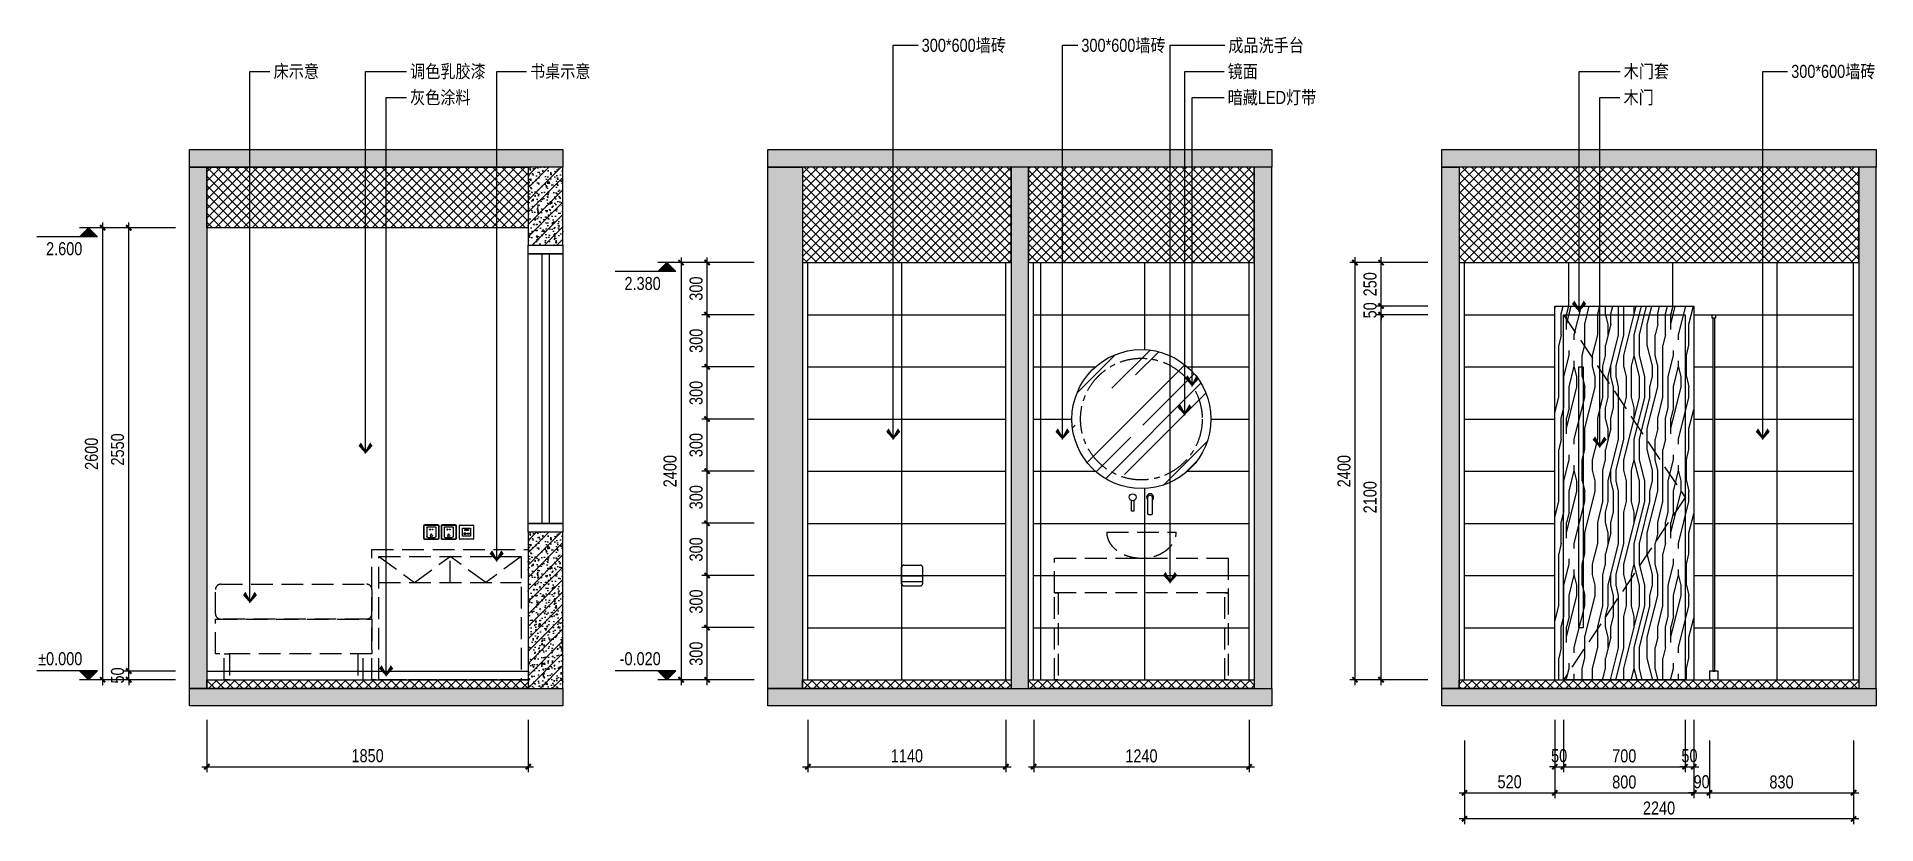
# Model space of a CAD drawing. Extents: x 468514 to 728049, y -74127 to 69080.
# Drawn here: x 610514 to 621101, y -71357 to -66828 of the extents above; entities that cross this region are included whole.
import ezdxf
from ezdxf.enums import TextEntityAlignment as Align

# ---------------------------------------------------------------- set-up
doc = ezdxf.new("R2010")
doc.units = 0
doc.header["$LTSCALE"] = 500
doc.header["$MEASUREMENT"] = 0
doc.linetypes.add('CENTER', pattern=[50.8, 31.75, -6.35, 6.35, -6.35])
doc.linetypes.add('DASH', pattern=[0.35, 0.25, -0.1])
doc.layers.get('Defpoints').update_dxf_attribs({"color": 229})
for name, color, linetype in [('E 立面填充', 250, 'Continuous'), ('E 立面墙体', 245, 'Continuous'), ('E 立面家具、洁具', 153, 'Continuous'), ('E 立面材料分格线', 8, 'Continuous'), ('E 立面标注尺寸', 9, 'Continuous'), ('E 立面装饰完成线', 225, 'Continuous'), ('E 立面门', 107, 'Continuous')]:
    doc.layers.add(name, color=color, linetype=linetype)
doc.styles.add('PDC DIM', font='PMingLiU-ExtB.ttf', dxfattribs={"width": 0.85})
doc.styles.add('Xref-标准套房C$0$黑体', font='simhei.ttf')
doc.dimstyles.new('PDC-A2', dxfattribs={"dimscale": 0, "dimtxt": 2.5, "dimasz": 1, "dimexe": 1, "dimexo": 1, "dimgap": 0.7, "dimtad": 1, "dimdec": 0, "dimtxsty": 'PDC DIM', "dimblk": 'ARCHTICK', "dimcen": 1, "dimdle": 1, "dimclrd": 8, "dimclre": 8, "dimclrt": 9, "dimadec": 0, "dimazin": 0, "dimtfac": 1, "dimtdec": 0, "dimtix": 1, "dimtmove": 2, "dimatfit": 3, "dimldrblk": 'PDC A2 T R', "dimfxl": 10, "dimfxlon": 1, "dimarcsym": 0})

msp = doc.modelspace()

# ---------------------------------------------------------------- texts
at = {"layer": 'E 立面标注尺寸', "color": 9, "char_height": 75, "attachment_point": 1, "style": 'PDC DIM'}
for s, insert in [('300*600墙砖', (615607.3, -66839)), ('300*600墙砖', (616526.4, -66839)), ('{\\fSimSun|b0|i0|c134|p2;成品洗手台}', (617372.3, -66839)), ('床示意', (611877.1, -66989)), ('{\\fSimSun|b0|i0|c134|p2;调色乳胶漆}', (612663, -66989)), ('书桌示意', (613352.9, -66989)), ('镜面', (617368.2, -66989)), ('{\\fPMingLiU|b0|i0|c134|p18;木门套}', (619647.6, -66989)), ('300*600墙砖', (620611.9, -66989)), ('灰色涂料', (612662.4, -67139)), ('暗藏LED灯带', (617368.2, -67139)), ('{\\fPMingLiU|b0|i0|c134|p18;木门}', (619646.9, -67139))]:
    msp.add_mtext(s, dxfattribs=dict(at, insert=insert))

# ---------------------------------------------------------------- blocks, each defined once
blk = doc.blocks.new('A$C75677FE9')
for p, q in [((0, 13), (0, 108)), ((13, 120), (108, 120)), ((120, 108), (120, 13)), ((120, 56), (0, 56)), ((0, 25), (120, 25)), ((108, 0), (13, 0))]:
    blk.add_line(p, q)
for centre, start, end in [((13, 108), 90, 180), ((108, 108), 0, 90), ((13, 13), 180, 270), ((108, 13), 270, 0)]:
    blk.add_arc(centre, 12.5, start, end)
blk = doc.blocks.new('ffffaasd')
at = {"linetype": 'DASH', "lineweight": -2, "ltscale": 20}
for p, q in [((69901, 418085), (69860, 418085)), ((69855, 418080), (69855, 418029)), ((69901, 418024), (69860, 418024)), ((69906, 418080), (69906, 418029))]:
    blk.add_line(p, q, dxfattribs=at)
for points in [[(69843, 418012), (69918, 418012, 0.414214), (69923, 418017), (69923, 418092, 0.414214), (69918, 418097), (69843, 418097, 0.414214), (69838, 418092), (69838, 418017, 0.414214)], [(69843, 418014), (69918, 418014, 0.414214), (69921, 418017), (69921, 418092, 0.414214), (69918, 418095), (69843, 418095, 0.414214), (69840, 418092), (69840, 418017, 0.414214)]]:
    blk.add_lwpolyline(points, format="xyb", close=True, dxfattribs=at)
for points in [[(69874, 418067), (69876, 418067), (69876, 418072), (69874, 418072)], [(69888, 418067), (69886, 418067), (69886, 418072), (69888, 418072)]]:
    blk.add_lwpolyline(points, dxfattribs=at)
for points in [[(69876, 418028), (69878, 418029), (69876, 418034), (69874, 418034)], [(69880, 418038), (69882, 418038), (69882, 418044), (69880, 418044)], [(69886, 418028), (69884, 418029), (69885, 418034), (69887, 418034)]]:
    blk.add_lwpolyline(points, close=True, dxfattribs=at)
for centre, radius, start, end in [((69860, 418080), 5, 90, 180), ((69901, 418080), 5, 0, 90), ((69860, 418029), 5, 180, 270), ((69874, 418069), 2.51, 93.6471, 266.3529), ((69888, 418069), 2.51, 273.6471, 86.3529), ((69901, 418029), 5, 270, 0)]:
    blk.add_arc(centre, radius, start, end, dxfattribs=at)
blk = doc.blocks.new('d34')
at = {"linetype": 'ByBlock', "lineweight": -2}
blk.add_blockref('ffffaasd', (0, 0), dxfattribs=at)
blk = doc.blocks.new('132123')
at = {"linetype": 'DASH', "ltscale": 20}
blk.add_lwpolyline([(1214235, -281368), (1214160, -281368, -0.414214), (1214157, -281365), (1214157, -281290, -0.414214), (1214160, -281287), (1214235, -281287, -0.414214), (1214238, -281290), (1214238, -281365, -0.414214)], format="xyb", close=True, dxfattribs=at)
for points in [[(1214175, -281350), (1214175, -281305), (1214220, -281305), (1214220, -281350)], [(1214193, -281334), (1214181, -281334), (1214181, -281340), (1214193, -281340)], [(1214208, -281319), (1214188, -281319), (1214188, -281312), (1214208, -281312)], [(1214202, -281334), (1214214, -281334), (1214214, -281340), (1214202, -281340)]]:
    blk.add_lwpolyline(points, close=True)
blk = doc.blocks.new('_ArchTick')
at = {"color": 0, "linetype": 'ByBlock', "const_width": 0.4}
blk.add_lwpolyline([(-0.5, -0.5), (0.5, 0.5)], dxfattribs=at)
blk = doc.blocks.new('*D2042')
at = {"layer": 'Defpoints', "color": 0, "transparency": 16777216}
for p in [(611043, -70476), (611343, -70476), (611343, -70526)]:
    blk.add_point(p, dxfattribs=at)
at = {"layer": 'E 立面标注尺寸', "color": 8, "lineweight": -2, "transparency": 16777216}
for p, q in [((611313, -70476), (611013, -70476)), ((611043, -70476), (611043, -70446)), ((611043, -70526), (611043, -70476)), ((611313, -70526), (611013, -70526)), ((611043, -70526), (611043, -70557))]:
    blk.add_line(p, q, dxfattribs=at)
at = {"layer": 'E 立面标注尺寸', "color": 8, "lineweight": -2, "transparency": 16777216, "xscale": 30.00000447440561, "yscale": 30.00000447440561, "zscale": 30.00000447440561}
for p, rotation in [((611043, -70476), 270), ((611043, -70526), 90)]:
    blk.add_blockref('_ArchTick', p, dxfattribs=dict(at, rotation=rotation))
at = {"layer": 'E 立面标注尺寸', "color": 9, "transparency": 16777216, "insert": (610979, -70501), "char_height": 75, "attachment_point": 5, "rotation": 90, "style": 'PDC DIM'}
blk.add_mtext('50', dxfattribs=at)
blk = doc.blocks.new('PDC A2 T R')
at = {"color": 0, "linetype": 'ByBlock'}
blk.add_line((0, 0), (-2, 0), dxfattribs=at)
for points in [[(-2.15, 0.89), (-1.49, 1.35), (-0.6, 0), (0, 0)], [(-2.15, -0.89), (-1.49, -1.35), (-0.6, 0), (0, 0)]]:
    blk.add_solid(points, dxfattribs=at)
blk = doc.blocks.new('*D2043')
at = {"layer": 'Defpoints', "color": 0, "transparency": 16777216}
for p in [(611043, -67926), (611343, -67926), (611343, -70476)]:
    blk.add_point(p, dxfattribs=at)
at = {"layer": 'E 立面标注尺寸', "color": 8, "lineweight": -2, "transparency": 16777216}
for p, q in [((611313, -67926), (611013, -67926)), ((611043, -70507), (611043, -67896)), ((611313, -70476), (611013, -70476))]:
    blk.add_line(p, q, dxfattribs=at)
at = {"layer": 'E 立面标注尺寸', "color": 8, "lineweight": -2, "transparency": 16777216, "xscale": 30.00000447440561, "yscale": 30.00000447440561, "zscale": 30.00000447440561}
for p, rotation in [((611043, -67926), 90), ((611043, -70476), 270)]:
    blk.add_blockref('_ArchTick', p, dxfattribs=dict(at, rotation=rotation))
at = {"layer": 'E 立面标注尺寸', "color": 9, "transparency": 16777216, "insert": (610979, -69201), "char_height": 75, "attachment_point": 5, "rotation": 90, "style": 'PDC DIM'}
blk.add_mtext('2550', dxfattribs=at)
blk = doc.blocks.new('*D2044')
at = {"layer": 'Defpoints', "color": 0, "transparency": 16777216}
for p in [(611343, -67926), (610893, -70526), (611343, -70526)]:
    blk.add_point(p, dxfattribs=at)
at = {"layer": 'E 立面标注尺寸', "color": 8, "lineweight": -2, "transparency": 16777216}
for p, q in [((611193, -67926), (610863, -67926)), ((610893, -67896), (610893, -70557)), ((611193, -70526), (610863, -70526))]:
    blk.add_line(p, q, dxfattribs=at)
at = {"layer": 'E 立面标注尺寸', "color": 8, "lineweight": -2, "transparency": 16777216, "xscale": 30.00000447440561, "yscale": 30.00000447440561, "zscale": 30.00000447440561}
for p, rotation in [((610893, -67926), 90), ((610893, -70526), 270)]:
    blk.add_blockref('_ArchTick', p, dxfattribs=dict(at, rotation=rotation))
at = {"layer": 'E 立面标注尺寸', "color": 9, "transparency": 16777216, "insert": (610829, -69226), "char_height": 75, "attachment_point": 5, "rotation": 90, "style": 'PDC DIM'}
blk.add_mtext('2600', dxfattribs=at)
blk = doc.blocks.new('A$C37DB5113')
blk.add_hatch(color=256).paths.add_polyline_path([(150, 75), (75, 0), (0, 75)])
for p, q in [((0, 75), (510, 75)), ((0, 75), (75, 0)), ((150, 75), (75, 0)), ((0, 0), (150, 0))]:
    blk.add_line(p, q)
blk.add_lwpolyline([(150, 75), (75, 0), (0, 75), (150, 75)])
at = {"style": 'Xref-标准套房C$0$黑体', "width": 0.8}
blk.add_attdef('%%P0.000', text='', height=105, dxfattribs=at).set_placement((510, 75), align=Align.BOTTOM_RIGHT)
blk = doc.blocks.new('4334')
at = {"layer": 'E 立面家具、洁具'}
blk.add_lwpolyline([(609050, 2756), (609050, 2695), (609035, 2695), (609035, 2756)], dxfattribs=at)
blk.add_lwpolyline([(609130, 2775, -1), (609155, 2775), (609155, 2680, -0.414214), (609150, 2675), (609135, 2675, -0.414214), (609130, 2680)], format="xyb", close=True, dxfattribs=at)
blk.add_circle((609043, 2775), 20, dxfattribs=at)
blk.add_arc((609143, 2775), 20, 308.6822, 231.3178, dxfattribs=at)
blk = doc.blocks.new('34345')
at = {"linetype": 'DASH'}
blk.add_lwpolyline([(616672, -71983), (617072, -71983)], dxfattribs=at)
for points in [[(616372, -72133), (617372, -72133), (617372, -72333), (616372, -72333)], [(616372, -72333), (616392, -72333), (616392, -72833), (616372, -72833)], [(617352, -72333), (617372, -72333), (617372, -72833), (617352, -72833)]]:
    blk.add_lwpolyline(points, close=True, dxfattribs=at)
blk.add_ellipse((616872, -71983), major_axis=(200, 0), ratio=0.75, start_param=3.141593, end_param=6.283185, dxfattribs=at)
blk.add_blockref('4334', (7779, -74558))
blk = doc.blocks.new('*D2046')
at = {"layer": 'Defpoints', "color": 0, "transparency": 16777216}
for p in [(611493, -70726), (613343, -70726), (613343, -71026)]:
    blk.add_point(p, dxfattribs=at)
at = {"layer": 'E 立面标注尺寸', "color": 8, "lineweight": -2, "transparency": 16777216}
for p, q in [((611493, -70757), (611493, -71057)), ((613343, -70757), (613343, -71057)), ((611463, -71026), (613373, -71026))]:
    blk.add_line(p, q, dxfattribs=at)
at = {"layer": 'E 立面标注尺寸', "color": 8, "lineweight": -2, "transparency": 16777216, "xscale": 30.00000447440561, "yscale": 30.00000447440561, "zscale": 30.00000447440561, "rotation": 180}
blk.add_blockref('_ArchTick', (611493, -71026), dxfattribs=at)
at = {"layer": 'E 立面标注尺寸', "color": 8, "lineweight": -2, "transparency": 16777216, "xscale": 30.00000447440561, "yscale": 30.00000447440561, "zscale": 30.00000447440561}
blk.add_blockref('_ArchTick', (613343, -71026), dxfattribs=at)
at = {"layer": 'E 立面标注尺寸', "color": 9, "transparency": 16777216, "insert": (612418, -70963), "char_height": 75, "attachment_point": 5, "style": 'PDC DIM'}
blk.add_mtext('1850', dxfattribs=at)
blk = doc.blocks.new('*D2047')
at = {"layer": 'Defpoints', "color": 0, "transparency": 16777216}
for p in [(614372, -68126), (614672, -68126), (614672, -68426)]:
    blk.add_point(p, dxfattribs=at)
at = {"layer": 'E 立面标注尺寸', "color": 8, "lineweight": -2, "transparency": 16777216}
for p, q in [((614642, -68126), (614342, -68126)), ((614372, -68456), (614372, -68097)), ((614642, -68426), (614342, -68426))]:
    blk.add_line(p, q, dxfattribs=at)
at = {"layer": 'E 立面标注尺寸', "color": 8, "lineweight": -2, "transparency": 16777216, "xscale": 29.99999882274668, "yscale": 29.99999882274668, "zscale": 29.99999882274668}
for p, rotation in [((614372, -68126), 90), ((614372, -68426), 270)]:
    blk.add_blockref('_ArchTick', p, dxfattribs=dict(at, rotation=rotation))
at = {"layer": 'E 立面标注尺寸', "color": 9, "transparency": 16777216, "insert": (614309, -68276), "char_height": 75, "attachment_point": 5, "rotation": 90, "style": 'PDC DIM'}
blk.add_mtext('300', dxfattribs=at)
blk = doc.blocks.new('*D2048')
at = {"layer": 'Defpoints', "color": 0, "transparency": 16777216}
for p in [(614672, -68126), (614222, -70526), (614672, -70526)]:
    blk.add_point(p, dxfattribs=at)
at = {"layer": 'E 立面标注尺寸', "color": 8, "lineweight": -2, "transparency": 16777216}
for p, q in [((614522, -68126), (614192, -68126)), ((614222, -68097), (614222, -70556)), ((614522, -70526), (614192, -70526))]:
    blk.add_line(p, q, dxfattribs=at)
at = {"layer": 'E 立面标注尺寸', "color": 8, "lineweight": -2, "transparency": 16777216, "xscale": 29.99999882274668, "yscale": 29.99999882274668, "zscale": 29.99999882274668}
for p, rotation in [((614222, -68126), 90), ((614222, -70526), 270)]:
    blk.add_blockref('_ArchTick', p, dxfattribs=dict(at, rotation=rotation))
at = {"layer": 'E 立面标注尺寸', "color": 9, "transparency": 16777216, "insert": (614159, -69326), "char_height": 75, "attachment_point": 5, "rotation": 90, "style": 'PDC DIM'}
blk.add_mtext('2400', dxfattribs=at)
blk = doc.blocks.new('*D2049')
at = {"layer": 'Defpoints', "color": 0, "transparency": 16777216}
for p in [(614372, -68426), (614672, -68426), (614672, -68726)]:
    blk.add_point(p, dxfattribs=at)
at = {"layer": 'E 立面标注尺寸', "color": 8, "lineweight": -2, "transparency": 16777216}
for p, q in [((614642, -68426), (614342, -68426)), ((614372, -68756), (614372, -68397)), ((614642, -68726), (614342, -68726))]:
    blk.add_line(p, q, dxfattribs=at)
at = {"layer": 'E 立面标注尺寸', "color": 8, "lineweight": -2, "transparency": 16777216, "xscale": 29.99999882274668, "yscale": 29.99999882274668, "zscale": 29.99999882274668}
for p, rotation in [((614372, -68426), 90), ((614372, -68726), 270)]:
    blk.add_blockref('_ArchTick', p, dxfattribs=dict(at, rotation=rotation))
at = {"layer": 'E 立面标注尺寸', "color": 9, "transparency": 16777216, "insert": (614309, -68576), "char_height": 75, "attachment_point": 5, "rotation": 90, "style": 'PDC DIM'}
blk.add_mtext('300', dxfattribs=at)
blk = doc.blocks.new('*D2050')
at = {"layer": 'Defpoints', "color": 0, "transparency": 16777216}
for p in [(614372, -68726), (614672, -68726), (614672, -69026)]:
    blk.add_point(p, dxfattribs=at)
at = {"layer": 'E 立面标注尺寸', "color": 8, "lineweight": -2, "transparency": 16777216}
for p, q in [((614372, -69056), (614372, -68697)), ((614642, -68726), (614342, -68726)), ((614642, -69026), (614342, -69026))]:
    blk.add_line(p, q, dxfattribs=at)
at = {"layer": 'E 立面标注尺寸', "color": 8, "lineweight": -2, "transparency": 16777216, "xscale": 29.99999882274668, "yscale": 29.99999882274668, "zscale": 29.99999882274668}
for p, rotation in [((614372, -68726), 90), ((614372, -69026), 270)]:
    blk.add_blockref('_ArchTick', p, dxfattribs=dict(at, rotation=rotation))
at = {"layer": 'E 立面标注尺寸', "color": 9, "transparency": 16777216, "insert": (614309, -68876), "char_height": 75, "attachment_point": 5, "rotation": 90, "style": 'PDC DIM'}
blk.add_mtext('300', dxfattribs=at)
blk = doc.blocks.new('*D2051')
at = {"layer": 'Defpoints', "color": 0, "transparency": 16777216}
for p in [(614372, -69026), (614672, -69026), (614672, -69326)]:
    blk.add_point(p, dxfattribs=at)
at = {"layer": 'E 立面标注尺寸', "color": 8, "lineweight": -2, "transparency": 16777216}
for p, q in [((614642, -69026), (614342, -69026)), ((614372, -69356), (614372, -68997)), ((614642, -69326), (614342, -69326))]:
    blk.add_line(p, q, dxfattribs=at)
at = {"layer": 'E 立面标注尺寸', "color": 8, "lineweight": -2, "transparency": 16777216, "xscale": 29.99999882274668, "yscale": 29.99999882274668, "zscale": 29.99999882274668}
for p, rotation in [((614372, -69026), 90), ((614372, -69326), 270)]:
    blk.add_blockref('_ArchTick', p, dxfattribs=dict(at, rotation=rotation))
at = {"layer": 'E 立面标注尺寸', "color": 9, "transparency": 16777216, "insert": (614309, -69176), "char_height": 75, "attachment_point": 5, "rotation": 90, "style": 'PDC DIM'}
blk.add_mtext('300', dxfattribs=at)
blk = doc.blocks.new('*D2052')
at = {"layer": 'Defpoints', "color": 0, "transparency": 16777216}
for p in [(614372, -69326), (614672, -69326), (614672, -69626)]:
    blk.add_point(p, dxfattribs=at)
at = {"layer": 'E 立面标注尺寸', "color": 8, "lineweight": -2, "transparency": 16777216}
for p, q in [((614642, -69326), (614342, -69326)), ((614372, -69656), (614372, -69297)), ((614642, -69626), (614342, -69626))]:
    blk.add_line(p, q, dxfattribs=at)
at = {"layer": 'E 立面标注尺寸', "color": 8, "lineweight": -2, "transparency": 16777216, "xscale": 29.99999882274668, "yscale": 29.99999882274668, "zscale": 29.99999882274668}
for p, rotation in [((614372, -69326), 90), ((614372, -69626), 270)]:
    blk.add_blockref('_ArchTick', p, dxfattribs=dict(at, rotation=rotation))
at = {"layer": 'E 立面标注尺寸', "color": 9, "transparency": 16777216, "insert": (614309, -69476), "char_height": 75, "attachment_point": 5, "rotation": 90, "style": 'PDC DIM'}
blk.add_mtext('300', dxfattribs=at)
blk = doc.blocks.new('*D2053')
at = {"layer": 'Defpoints', "color": 0, "transparency": 16777216}
for p in [(614372, -69626), (614672, -69626), (614672, -69926)]:
    blk.add_point(p, dxfattribs=at)
at = {"layer": 'E 立面标注尺寸', "color": 8, "lineweight": -2, "transparency": 16777216}
for p, q in [((614642, -69626), (614342, -69626)), ((614372, -69956), (614372, -69597)), ((614642, -69926), (614342, -69926))]:
    blk.add_line(p, q, dxfattribs=at)
at = {"layer": 'E 立面标注尺寸', "color": 8, "lineweight": -2, "transparency": 16777216, "xscale": 29.99999882274668, "yscale": 29.99999882274668, "zscale": 29.99999882274668}
for p, rotation in [((614372, -69626), 90), ((614372, -69926), 270)]:
    blk.add_blockref('_ArchTick', p, dxfattribs=dict(at, rotation=rotation))
at = {"layer": 'E 立面标注尺寸', "color": 9, "transparency": 16777216, "insert": (614309, -69776), "char_height": 75, "attachment_point": 5, "rotation": 90, "style": 'PDC DIM'}
blk.add_mtext('300', dxfattribs=at)
blk = doc.blocks.new('*D2054')
at = {"layer": 'Defpoints', "color": 0, "transparency": 16777216}
for p in [(614372, -69926), (614672, -69926), (614672, -70226)]:
    blk.add_point(p, dxfattribs=at)
at = {"layer": 'E 立面标注尺寸', "color": 8, "lineweight": -2, "transparency": 16777216}
for p, q in [((614642, -69926), (614342, -69926)), ((614372, -70256), (614372, -69897)), ((614642, -70226), (614342, -70226))]:
    blk.add_line(p, q, dxfattribs=at)
at = {"layer": 'E 立面标注尺寸', "color": 8, "lineweight": -2, "transparency": 16777216, "xscale": 29.99999882274668, "yscale": 29.99999882274668, "zscale": 29.99999882274668}
for p, rotation in [((614372, -69926), 90), ((614372, -70226), 270)]:
    blk.add_blockref('_ArchTick', p, dxfattribs=dict(at, rotation=rotation))
at = {"layer": 'E 立面标注尺寸', "color": 9, "transparency": 16777216, "insert": (614309, -70076), "char_height": 75, "attachment_point": 5, "rotation": 90, "style": 'PDC DIM'}
blk.add_mtext('300', dxfattribs=at)
blk = doc.blocks.new('*D2055')
at = {"layer": 'Defpoints', "color": 0, "transparency": 16777216}
for p in [(614372, -70226), (614672, -70226), (614672, -70526)]:
    blk.add_point(p, dxfattribs=at)
at = {"layer": 'E 立面标注尺寸', "color": 8, "lineweight": -2, "transparency": 16777216}
for p, q in [((614642, -70226), (614342, -70226)), ((614372, -70556), (614372, -70197)), ((614642, -70526), (614342, -70526))]:
    blk.add_line(p, q, dxfattribs=at)
at = {"layer": 'E 立面标注尺寸', "color": 8, "lineweight": -2, "transparency": 16777216, "xscale": 29.99999882274668, "yscale": 29.99999882274668, "zscale": 29.99999882274668}
for p, rotation in [((614372, -70226), 90), ((614372, -70526), 270)]:
    blk.add_blockref('_ArchTick', p, dxfattribs=dict(at, rotation=rotation))
at = {"layer": 'E 立面标注尺寸', "color": 9, "transparency": 16777216, "insert": (614309, -70376), "char_height": 75, "attachment_point": 5, "rotation": 90, "style": 'PDC DIM'}
blk.add_mtext('300', dxfattribs=at)
blk = doc.blocks.new('*D2056')
at = {"layer": 'Defpoints', "color": 0, "transparency": 16777216}
for p in [(618251, -68426), (618551, -68426), (618551, -70526)]:
    blk.add_point(p, dxfattribs=at)
at = {"layer": 'E 立面标注尺寸', "color": 8, "lineweight": -2, "transparency": 16777216}
for p, q in [((618521, -68426), (618221, -68426)), ((618251, -70557), (618251, -68396)), ((618521, -70526), (618221, -70526))]:
    blk.add_line(p, q, dxfattribs=at)
at = {"layer": 'E 立面标注尺寸', "color": 8, "lineweight": -2, "transparency": 16777216, "xscale": 30.00000447440561, "yscale": 30.00000447440561, "zscale": 30.00000447440561}
for p, rotation in [((618251, -68426), 90), ((618251, -70526), 270)]:
    blk.add_blockref('_ArchTick', p, dxfattribs=dict(at, rotation=rotation))
at = {"layer": 'E 立面标注尺寸', "color": 9, "transparency": 16777216, "insert": (618188, -69476), "char_height": 75, "attachment_point": 5, "rotation": 90, "style": 'PDC DIM'}
blk.add_mtext('2100', dxfattribs=at)
blk = doc.blocks.new('*D2057')
at = {"layer": 'Defpoints', "color": 0, "transparency": 16777216}
for p in [(618251, -68376), (618551, -68376), (618551, -68426)]:
    blk.add_point(p, dxfattribs=at)
at = {"layer": 'E 立面标注尺寸', "color": 8, "lineweight": -2, "transparency": 16777216}
for p, q in [((618521, -68376), (618221, -68376)), ((618251, -68376), (618251, -68346)), ((618251, -68426), (618251, -68376)), ((618521, -68426), (618221, -68426)), ((618251, -68426), (618251, -68457))]:
    blk.add_line(p, q, dxfattribs=at)
at = {"layer": 'E 立面标注尺寸', "color": 8, "lineweight": -2, "transparency": 16777216, "xscale": 30.00000447440561, "yscale": 30.00000447440561, "zscale": 30.00000447440561}
for p, rotation in [((618251, -68376), 270), ((618251, -68426), 90)]:
    blk.add_blockref('_ArchTick', p, dxfattribs=dict(at, rotation=rotation))
at = {"layer": 'E 立面标注尺寸', "color": 9, "transparency": 16777216, "insert": (618188, -68401), "char_height": 75, "attachment_point": 5, "rotation": 90, "style": 'PDC DIM'}
blk.add_mtext('50', dxfattribs=at)
blk = doc.blocks.new('*D2058')
at = {"layer": 'Defpoints', "color": 0, "transparency": 16777216}
for p in [(618251, -68126), (618551, -68126), (618551, -68376)]:
    blk.add_point(p, dxfattribs=at)
at = {"layer": 'E 立面标注尺寸', "color": 8, "lineweight": -2, "transparency": 16777216}
for p, q in [((618521, -68126), (618221, -68126)), ((618251, -68407), (618251, -68096)), ((618521, -68376), (618221, -68376))]:
    blk.add_line(p, q, dxfattribs=at)
at = {"layer": 'E 立面标注尺寸', "color": 8, "lineweight": -2, "transparency": 16777216, "xscale": 30.00000447440561, "yscale": 30.00000447440561, "zscale": 30.00000447440561}
for p, rotation in [((618251, -68126), 90), ((618251, -68376), 270)]:
    blk.add_blockref('_ArchTick', p, dxfattribs=dict(at, rotation=rotation))
at = {"layer": 'E 立面标注尺寸', "color": 9, "transparency": 16777216, "insert": (618188, -68251), "char_height": 75, "attachment_point": 5, "rotation": 90, "style": 'PDC DIM'}
blk.add_mtext('250', dxfattribs=at)
blk = doc.blocks.new('*D2059')
at = {"layer": 'Defpoints', "color": 0, "transparency": 16777216}
for p in [(618551, -68126), (618101, -70526), (618551, -70526)]:
    blk.add_point(p, dxfattribs=at)
at = {"layer": 'E 立面标注尺寸', "color": 8, "lineweight": -2, "transparency": 16777216}
for p, q in [((618401, -68126), (618071, -68126)), ((618101, -68096), (618101, -70557)), ((618401, -70526), (618071, -70526))]:
    blk.add_line(p, q, dxfattribs=at)
at = {"layer": 'E 立面标注尺寸', "color": 8, "lineweight": -2, "transparency": 16777216, "xscale": 30.00000447440561, "yscale": 30.00000447440561, "zscale": 30.00000447440561}
for p, rotation in [((618101, -68126), 90), ((618101, -70526), 270)]:
    blk.add_blockref('_ArchTick', p, dxfattribs=dict(at, rotation=rotation))
at = {"layer": 'E 立面标注尺寸', "color": 9, "transparency": 16777216, "insert": (618038, -69326), "char_height": 75, "attachment_point": 5, "rotation": 90, "style": 'PDC DIM'}
blk.add_mtext('2400', dxfattribs=at)
blk = doc.blocks.new('*D2060')
at = {"layer": 'Defpoints', "color": 0, "transparency": 16777216}
for p in [(614952, -70726), (616092, -70726), (616092, -71026)]:
    blk.add_point(p, dxfattribs=at)
at = {"layer": 'E 立面标注尺寸', "color": 8, "lineweight": -2, "transparency": 16777216}
for p, q in [((614952, -70757), (614952, -71057)), ((616092, -70757), (616092, -71057)), ((614922, -71026), (616122, -71026))]:
    blk.add_line(p, q, dxfattribs=at)
at = {"layer": 'E 立面标注尺寸', "color": 8, "lineweight": -2, "transparency": 16777216, "xscale": 30.00000447440561, "yscale": 30.00000447440561, "zscale": 30.00000447440561, "rotation": 180}
blk.add_blockref('_ArchTick', (614952, -71026), dxfattribs=at)
at = {"layer": 'E 立面标注尺寸', "color": 8, "lineweight": -2, "transparency": 16777216, "xscale": 30.00000447440561, "yscale": 30.00000447440561, "zscale": 30.00000447440561}
blk.add_blockref('_ArchTick', (616092, -71026), dxfattribs=at)
at = {"layer": 'E 立面标注尺寸', "color": 9, "transparency": 16777216, "insert": (615522, -70964), "char_height": 75, "attachment_point": 5, "style": 'PDC DIM'}
blk.add_mtext('1140', dxfattribs=at)
blk = doc.blocks.new('*D2061')
at = {"layer": 'Defpoints', "color": 0, "transparency": 16777216}
for p in [(616252, -70726), (617492, -70726), (617492, -71026)]:
    blk.add_point(p, dxfattribs=at)
at = {"layer": 'E 立面标注尺寸', "color": 8, "lineweight": -2, "transparency": 16777216}
for p, q in [((616252, -70757), (616252, -71057)), ((617492, -70757), (617492, -71057)), ((616222, -71026), (617522, -71026))]:
    blk.add_line(p, q, dxfattribs=at)
at = {"layer": 'E 立面标注尺寸', "color": 8, "lineweight": -2, "transparency": 16777216, "xscale": 30.00000447440561, "yscale": 30.00000447440561, "zscale": 30.00000447440561, "rotation": 180}
blk.add_blockref('_ArchTick', (616252, -71026), dxfattribs=at)
at = {"layer": 'E 立面标注尺寸', "color": 8, "lineweight": -2, "transparency": 16777216, "xscale": 30.00000447440561, "yscale": 30.00000447440561, "zscale": 30.00000447440561}
blk.add_blockref('_ArchTick', (617492, -71026), dxfattribs=at)
at = {"layer": 'E 立面标注尺寸', "color": 9, "transparency": 16777216, "insert": (616872, -70964), "char_height": 75, "attachment_point": 5, "style": 'PDC DIM'}
blk.add_mtext('1240', dxfattribs=at)
blk = doc.blocks.new('*D2062')
at = {"layer": 'Defpoints', "color": 0, "transparency": 16777216}
for p in [(619251, -70726), (619301, -70726), (619301, -71026)]:
    blk.add_point(p, dxfattribs=at)
at = {"layer": 'E 立面标注尺寸', "color": 8, "lineweight": -2, "transparency": 16777216}
for p, q in [((619251, -70757), (619251, -71057)), ((619301, -70757), (619301, -71057)), ((619251, -71026), (619221, -71026)), ((619251, -71026), (619301, -71026)), ((619301, -71026), (619331, -71026))]:
    blk.add_line(p, q, dxfattribs=at)
at = {"layer": 'E 立面标注尺寸', "color": 8, "lineweight": -2, "transparency": 16777216, "xscale": 30.00000447440561, "yscale": 30.00000447440561, "zscale": 30.00000447440561}
blk.add_blockref('_ArchTick', (619251, -71026), dxfattribs=at)
at = {"layer": 'E 立面标注尺寸', "color": 8, "lineweight": -2, "transparency": 16777216, "xscale": 30.00000447440561, "yscale": 30.00000447440561, "zscale": 30.00000447440561, "rotation": 180}
blk.add_blockref('_ArchTick', (619301, -71026), dxfattribs=at)
at = {"layer": 'E 立面标注尺寸', "color": 9, "transparency": 16777216, "insert": (619276, -70963), "char_height": 75, "attachment_point": 5, "style": 'PDC DIM'}
blk.add_mtext('50', dxfattribs=at)
blk = doc.blocks.new('*D2063')
at = {"layer": 'Defpoints', "color": 0, "transparency": 16777216}
for p in [(619301, -70726), (620001, -70726), (620001, -71026)]:
    blk.add_point(p, dxfattribs=at)
at = {"layer": 'E 立面标注尺寸', "color": 8, "lineweight": -2, "transparency": 16777216}
for p, q in [((619301, -70757), (619301, -71057)), ((620001, -70757), (620001, -71057)), ((619271, -71026), (620031, -71026))]:
    blk.add_line(p, q, dxfattribs=at)
at = {"layer": 'E 立面标注尺寸', "color": 8, "lineweight": -2, "transparency": 16777216, "xscale": 30.00000447440561, "yscale": 30.00000447440561, "zscale": 30.00000447440561, "rotation": 180}
blk.add_blockref('_ArchTick', (619301, -71026), dxfattribs=at)
at = {"layer": 'E 立面标注尺寸', "color": 8, "lineweight": -2, "transparency": 16777216, "xscale": 30.00000447440561, "yscale": 30.00000447440561, "zscale": 30.00000447440561}
blk.add_blockref('_ArchTick', (620001, -71026), dxfattribs=at)
at = {"layer": 'E 立面标注尺寸', "color": 9, "transparency": 16777216, "insert": (619651, -70964), "char_height": 75, "attachment_point": 5, "style": 'PDC DIM'}
blk.add_mtext('700', dxfattribs=at)
blk = doc.blocks.new('*D2064')
at = {"layer": 'Defpoints', "color": 0, "transparency": 16777216}
for p in [(620001, -70726), (620051, -70726), (620051, -71026)]:
    blk.add_point(p, dxfattribs=at)
at = {"layer": 'E 立面标注尺寸', "color": 8, "lineweight": -2, "transparency": 16777216}
for p, q in [((620001, -70757), (620001, -71057)), ((620051, -70757), (620051, -71057)), ((620001, -71026), (619971, -71026)), ((620001, -71026), (620051, -71026)), ((620051, -71026), (620081, -71026))]:
    blk.add_line(p, q, dxfattribs=at)
at = {"layer": 'E 立面标注尺寸', "color": 8, "lineweight": -2, "transparency": 16777216, "xscale": 30.00000447440561, "yscale": 30.00000447440561, "zscale": 30.00000447440561}
blk.add_blockref('_ArchTick', (620001, -71026), dxfattribs=at)
at = {"layer": 'E 立面标注尺寸', "color": 8, "lineweight": -2, "transparency": 16777216, "xscale": 30.00000447440561, "yscale": 30.00000447440561, "zscale": 30.00000447440561, "rotation": 180}
blk.add_blockref('_ArchTick', (620051, -71026), dxfattribs=at)
at = {"layer": 'E 立面标注尺寸', "color": 9, "transparency": 16777216, "insert": (620026, -70963), "char_height": 75, "attachment_point": 5, "style": 'PDC DIM'}
blk.add_mtext('50', dxfattribs=at)
blk = doc.blocks.new('*D2065')
at = {"layer": 'Defpoints', "color": 0, "transparency": 16777216}
for p in [(618731, -70726), (619251, -70726), (619251, -71176)]:
    blk.add_point(p, dxfattribs=at)
at = {"layer": 'E 立面标注尺寸', "color": 8, "lineweight": -2, "transparency": 16777216}
for p, q in [((618731, -70876), (618731, -71207)), ((619251, -70876), (619251, -71207)), ((618701, -71176), (619281, -71176))]:
    blk.add_line(p, q, dxfattribs=at)
at = {"layer": 'E 立面标注尺寸', "color": 8, "lineweight": -2, "transparency": 16777216, "xscale": 30.00000447440561, "yscale": 30.00000447440561, "zscale": 30.00000447440561, "rotation": 180}
blk.add_blockref('_ArchTick', (618731, -71176), dxfattribs=at)
at = {"layer": 'E 立面标注尺寸', "color": 8, "lineweight": -2, "transparency": 16777216, "xscale": 30.00000447440561, "yscale": 30.00000447440561, "zscale": 30.00000447440561}
blk.add_blockref('_ArchTick', (619251, -71176), dxfattribs=at)
at = {"layer": 'E 立面标注尺寸', "color": 9, "transparency": 16777216, "insert": (618991, -71113), "char_height": 75, "attachment_point": 5, "style": 'PDC DIM'}
blk.add_mtext('520', dxfattribs=at)
blk = doc.blocks.new('*D2066')
at = {"layer": 'Defpoints', "color": 0, "transparency": 16777216}
for p in [(619251, -70726), (620051, -70726), (620051, -71176)]:
    blk.add_point(p, dxfattribs=at)
at = {"layer": 'E 立面标注尺寸', "color": 8, "lineweight": -2, "transparency": 16777216}
for p, q in [((619251, -70876), (619251, -71207)), ((620051, -70876), (620051, -71207)), ((619221, -71176), (620081, -71176))]:
    blk.add_line(p, q, dxfattribs=at)
at = {"layer": 'E 立面标注尺寸', "color": 8, "lineweight": -2, "transparency": 16777216, "xscale": 30.00000447440561, "yscale": 30.00000447440561, "zscale": 30.00000447440561, "rotation": 180}
blk.add_blockref('_ArchTick', (619251, -71176), dxfattribs=at)
at = {"layer": 'E 立面标注尺寸', "color": 8, "lineweight": -2, "transparency": 16777216, "xscale": 30.00000447440561, "yscale": 30.00000447440561, "zscale": 30.00000447440561}
blk.add_blockref('_ArchTick', (620051, -71176), dxfattribs=at)
at = {"layer": 'E 立面标注尺寸', "color": 9, "transparency": 16777216, "insert": (619651, -71114), "char_height": 75, "attachment_point": 5, "style": 'PDC DIM'}
blk.add_mtext('800', dxfattribs=at)
blk = doc.blocks.new('*D2067')
at = {"layer": 'Defpoints', "color": 0, "transparency": 16777216}
for p in [(620051, -70726), (620141, -70726), (620141, -71176)]:
    blk.add_point(p, dxfattribs=at)
at = {"layer": 'E 立面标注尺寸', "color": 8, "lineweight": -2, "transparency": 16777216}
for p, q in [((620051, -70876), (620051, -71207)), ((620141, -70876), (620141, -71207)), ((620051, -71176), (620021, -71176)), ((620051, -71176), (620141, -71176)), ((620141, -71176), (620171, -71176))]:
    blk.add_line(p, q, dxfattribs=at)
at = {"layer": 'E 立面标注尺寸', "color": 8, "lineweight": -2, "transparency": 16777216, "xscale": 30.00000447440561, "yscale": 30.00000447440561, "zscale": 30.00000447440561}
blk.add_blockref('_ArchTick', (620051, -71176), dxfattribs=at)
at = {"layer": 'E 立面标注尺寸', "color": 8, "lineweight": -2, "transparency": 16777216, "xscale": 30.00000447440561, "yscale": 30.00000447440561, "zscale": 30.00000447440561, "rotation": 180}
blk.add_blockref('_ArchTick', (620141, -71176), dxfattribs=at)
at = {"layer": 'E 立面标注尺寸', "color": 9, "transparency": 16777216, "insert": (620096, -71113), "char_height": 75, "attachment_point": 5, "style": 'PDC DIM'}
blk.add_mtext('90', dxfattribs=at)
blk = doc.blocks.new('*D2068')
at = {"layer": 'Defpoints', "color": 0, "transparency": 16777216}
for p in [(620141, -70726), (620971, -70726), (620971, -71176)]:
    blk.add_point(p, dxfattribs=at)
at = {"layer": 'E 立面标注尺寸', "color": 8, "lineweight": -2, "transparency": 16777216}
for p, q in [((620141, -70876), (620141, -71207)), ((620971, -70876), (620971, -71207)), ((620111, -71176), (621001, -71176))]:
    blk.add_line(p, q, dxfattribs=at)
at = {"layer": 'E 立面标注尺寸', "color": 8, "lineweight": -2, "transparency": 16777216, "xscale": 30.00000447440561, "yscale": 30.00000447440561, "zscale": 30.00000447440561, "rotation": 180}
blk.add_blockref('_ArchTick', (620141, -71176), dxfattribs=at)
at = {"layer": 'E 立面标注尺寸', "color": 8, "lineweight": -2, "transparency": 16777216, "xscale": 30.00000447440561, "yscale": 30.00000447440561, "zscale": 30.00000447440561}
blk.add_blockref('_ArchTick', (620971, -71176), dxfattribs=at)
at = {"layer": 'E 立面标注尺寸', "color": 9, "transparency": 16777216, "insert": (620556, -71114), "char_height": 75, "attachment_point": 5, "style": 'PDC DIM'}
blk.add_mtext('830', dxfattribs=at)
blk = doc.blocks.new('*D2069')
at = {"layer": 'Defpoints', "color": 0, "transparency": 16777216}
for p in [(618731, -70726), (620971, -70726), (618731, -71326)]:
    blk.add_point(p, dxfattribs=at)
at = {"layer": 'E 立面标注尺寸', "color": 8, "lineweight": -2, "transparency": 16777216}
for p, q in [((618731, -71026), (618731, -71357)), ((620971, -71026), (620971, -71357)), ((621001, -71326), (618701, -71326))]:
    blk.add_line(p, q, dxfattribs=at)
at = {"layer": 'E 立面标注尺寸', "color": 8, "lineweight": -2, "transparency": 16777216, "xscale": 30.00000447440561, "yscale": 30.00000447440561, "zscale": 30.00000447440561, "rotation": 180}
blk.add_blockref('_ArchTick', (618731, -71326), dxfattribs=at)
at = {"layer": 'E 立面标注尺寸', "color": 8, "lineweight": -2, "transparency": 16777216, "xscale": 30.00000447440561, "yscale": 30.00000447440561, "zscale": 30.00000447440561}
blk.add_blockref('_ArchTick', (620971, -71326), dxfattribs=at)
at = {"layer": 'E 立面标注尺寸', "color": 9, "transparency": 16777216, "insert": (619851, -71264), "char_height": 75, "attachment_point": 5, "style": 'PDC DIM'}
blk.add_mtext('2240', dxfattribs=at)

# ---------------------------------------------------------------- dimensions: what is measured, and where the dimension line sits
at = {"layer": 'E 立面标注尺寸'}
for base, p1, p2, override, picture, middle in [((610892.6, -70526.5), (611342.6, -67926.5), (611342.6, -70526.5), {"dimscale": 30.000004}, '*D2044', (610829.4, -69226.5)), ((611042.6, -67926.5), (611342.6, -70476.5), (611342.6, -67926.5), {"dimscale": 30.000004}, '*D2043', (610979.2, -69201.5)), ((614221.6, -70526.5), (614671.6, -68126.5), (614671.6, -70526.5), {"dimscale": 29.999999}, '*D2048', (614158.8, -69326.5)), ((614371.6, -68126.5), (614671.6, -68426.5), (614671.6, -68126.5), {"dimscale": 29.999999}, '*D2047', (614308.8, -68276.5)), ((618101, -70526.5), (618551, -68126.5), (618551, -70526.5), {"dimscale": 30.000004}, '*D2059', (618038.3, -69326.5)), ((618251, -68126.5), (618551, -68376.5), (618551, -68126.5), {"dimscale": 30.000004}, '*D2058', (618187.6, -68251.5)), ((618251, -68376.5), (618551, -68426.5), (618551, -68376.5), {"dimscale": 30.000004}, '*D2057', (618187.6, -68401.5)), ((614371.6, -68426.5), (614671.6, -68726.5), (614671.6, -68426.5), {"dimscale": 29.999999}, '*D2049', (614308.8, -68576.5)), ((618251, -68426.5), (618551, -70526.5), (618551, -68426.5), {"dimscale": 30.000004}, '*D2056', (618188.3, -69476.5)), ((614371.6, -68726.5), (614671.6, -69026.5), (614671.6, -68726.5), {"dimscale": 29.999999}, '*D2050', (614308.8, -68876.5)), ((614371.6, -69026.5), (614671.6, -69326.5), (614671.6, -69026.5), {"dimscale": 29.999999}, '*D2051', (614308.8, -69176.5)), ((614371.6, -69326.5), (614671.6, -69626.5), (614671.6, -69326.5), {"dimscale": 29.999999}, '*D2052', (614308.8, -69476.5)), ((614371.6, -69626.5), (614671.6, -69926.5), (614671.6, -69626.5), {"dimscale": 29.999999}, '*D2053', (614308.8, -69776.5)), ((614371.6, -69926.5), (614671.6, -70226.5), (614671.6, -69926.5), {"dimscale": 29.999999}, '*D2054', (614308.8, -70076.5)), ((614371.6, -70226.5), (614671.6, -70526.5), (614671.6, -70226.5), {"dimscale": 29.999999}, '*D2055', (614308.8, -70376.5)), ((611042.6, -70476.5), (611342.6, -70526.5), (611342.6, -70476.5), {"dimscale": 30.000004}, '*D2042', (610979.2, -70501.5))]:
    dim = msp.add_linear_dim(base=base, p1=p1, p2=p2, angle=90, dimstyle='PDC-A2', override=override, dxfattribs=at)
    dim.commit()
    dim.dimension.update_dxf_attribs({"geometry": picture, "text_midpoint": middle})
for base, p1, p2, picture, middle in [((613342.6, -71026.5), (611492.6, -70726.5), (613342.6, -70726.5), '*D2046', (612417.6, -70963)), ((616091.6, -71026.5), (614951.6, -70726.5), (616091.6, -70726.5), '*D2060', (615521.6, -70963.7)), ((617491.6, -71026.5), (616251.6, -70726.5), (617491.6, -70726.5), '*D2061', (616871.6, -70963.7)), ((619251, -71176.5), (618731, -70726.5), (619251, -70726.5), '*D2065', (618991, -71113)), ((618731, -71326.5), (620971, -70726.5), (618731, -70726.5), '*D2069', (619851, -71263.7)), ((619301, -71026.5), (619251, -70726.5), (619301, -70726.5), '*D2062', (619276, -70963)), ((620051, -71176.5), (619251, -70726.5), (620051, -70726.5), '*D2066', (619651, -71113.7)), ((620001, -71026.5), (619301, -70726.5), (620001, -70726.5), '*D2063', (619651, -70963.7)), ((620051, -71026.5), (620001, -70726.5), (620051, -70726.5), '*D2064', (620026, -70963)), ((620141, -71176.5), (620051, -70726.5), (620141, -70726.5), '*D2067', (620096, -71113.3)), ((620971, -71176.5), (620141, -70726.5), (620971, -70726.5), '*D2068', (620556, -71113.7))]:
    dim = msp.add_linear_dim(base=base, p1=p1, p2=p2, dimstyle='PDC-A2', override={"dimscale": 30.000004}, dxfattribs=at)
    dim.commit()
    dim.dimension.update_dxf_attribs({"geometry": picture, "text_midpoint": middle})

# ---------------------------------------------------------------- hatches: boundary and pattern name
at = {"layer": 'E 立面填充'}
h = msp.add_hatch(dxfattribs=at)
h.set_pattern_fill('ANSI37', color=256, scale=300)
h.set_pattern_definition([(45, (5949.4, 0), (-26.5165043, 26.5165043), []), (135, (5949.4, 0), (-26.5165043, -26.5165043), [])])
h.paths.add_polyline_path([(611492.6, -67576.5), (613342.6, -67576.5), (613342.6, -67926.5), (611492.6, -67926.5)])
h = msp.add_hatch(dxfattribs=at)
h.set_pattern_fill('ANSI37', color=256, scale=300, angle=90)
h.paths.add_polyline_path([(614921.6, -68126.5), (616121.6, -68126.5), (616121.6, -67576.5), (614921.6, -67576.5)])
h = msp.add_hatch(dxfattribs=at)
h.set_pattern_fill('ANSI37', color=256, scale=300, angle=90)
h.paths.add_polyline_path([(616221.6, -68126.5), (617521.6, -68126.5), (617521.6, -67576.5), (616221.6, -67576.5)])
h = msp.add_hatch(dxfattribs=at)
h.set_pattern_fill('ANSI37', color=256, scale=300, angle=90)
h.set_pattern_definition([(135, (-3264.914, 0), (-26.5165043, -26.5165043), []), (225, (-3264.914, 0), (26.5165043, -26.5165043), [])])
h.paths.add_polyline_path([(618701, -68126.5), (621001, -68126.5), (621001, -67576.5), (618701, -67576.5)])
h = msp.add_hatch(dxfattribs=at)
h.set_pattern_fill('_USER', color=256, scale=600, angle=90, pattern_type=0)
h.set_pattern_definition([(90, (616091.6, -70526.5), (-600, 4e-14), [])])
h.paths.add_polyline_path([(616091.6, -68126.5), (614951.6, -68126.5), (614951.6, -70526.5), (616091.6, -70526.5)])
h = msp.add_hatch(dxfattribs=at)
h.set_pattern_fill('_USER', color=256, scale=300, pattern_type=0)
h.set_pattern_definition([(0, (616091.58, -70526.5), (0, 300), [])])
h.paths.add_polyline_path([(616091.6, -68126.5), (614951.6, -68126.5), (614951.6, -70526.5), (616091.6, -70526.5)])
h = msp.add_hatch(dxfattribs=at)
h.set_pattern_fill('_USER', color=256, scale=300, pattern_type=0)
h.set_pattern_definition([(0, (616251.58, -70526.5), (0, 300), [])])
h.paths.add_polyline_path([(616251.6, -68126.5), (617491.6, -68126.5), (617491.6, -70526.5), (616251.6, -70526.5)])
edge = h.paths.add_edge_path(flags=16)
edge.add_arc((616871.6, -69026.5), 400, 0, 360)
h = msp.add_hatch(dxfattribs=at)
h.set_pattern_fill('_USER', color=256, scale=600, angle=90, pattern_type=0)
h.set_pattern_definition([(90, (617491.6, -70526.5), (-600, 4e-14), [])])
h.paths.add_polyline_path([(616251.6, -68126.5), (617491.6, -68126.5), (617491.6, -70526.5), (616251.6, -70526.5)])
edge = h.paths.add_edge_path(flags=16)
edge.add_arc((616871.6, -69026.5), 400, 0, 360)
h = msp.add_hatch(dxfattribs=at)
h.set_pattern_fill('_USER', color=256, scale=600, angle=90, pattern_type=0)
h.set_pattern_definition([(90, (618731, -70526.5), (-600, 4e-14), [])])
h.paths.add_polyline_path([(620971, -68126.5), (618731, -68126.5), (618731, -70526.5), (619251, -70526.5), (619251, -68376.5), (620051, -68376.5), (620051, -70526.5), (620141, -70526.5), (620141, -70476.5), (620160, -70476.5), (620160, -68446.5), (620156, -68446.5), (620156, -68426.5), (620176, -68426.5), (620176, -68446.5), (620172, -70476.5), (620191, -70476.5), (620191, -70526.5), (620971, -70526.5)])
h = msp.add_hatch(dxfattribs=at)
h.set_pattern_fill('_USER', color=256, scale=300, pattern_type=0)
h.set_pattern_definition([(0, (620971, -70526.5), (0, 300), [])])
h.paths.add_polyline_path([(620971, -68126.5), (618731, -68126.5), (618731, -70526.5), (619251, -70526.5), (619251, -68376.5), (620051, -68376.5), (620051, -70526.5), (620141, -70526.5), (620141, -70476.5), (620160, -70476.5), (620160, -68446.5), (620156, -68446.5), (620156, -68426.5), (620176, -68426.5), (620176, -68446.5), (620172, -70476.5), (620191, -70476.5), (620191, -70526.5), (620971, -70526.5)])
h = msp.add_hatch(dxfattribs=at)
h.set_pattern_fill('木纹5', color=256, scale=150, angle=90, pattern_type=2)
h.set_pattern_definition([(90, (111223.1, -72201.5), (-600, 4e-14), [120, -180, 60, -240]), (90, (111208.1, -71781.5), (-600, 4e-14), [120, -480]), (90, (111178.1, -71841.5), (-600, 4e-14), [60, -540]), (90, (111163.1, -72171.5), (-600, 4e-14), [30, -420, 30, -120]), (90, (111133.1, -71961.5), (-600, 4e-14), [120, -180, 30, -270]), (90, (111118.1, -72111.5), (-600, 4e-14), [90, -510]), (90, (111103.1, -71961.5), (-600, 4e-14), [180, -420]), (90, (111088.1, -72141.5), (-600, 4e-14), [120, -480]), (90, (111073.1, -71901.5), (-600, 4e-14), [300, -300]), (90, (111043.1, -72081.5), (-600, 4e-14), [60, -180, 120, -240]), (90, (111028.1, -71661.5), (-600, 4e-14), [120, -480]), (90, (111013.1, -71781.5), (-600, 4e-14), [60, -540]), (90, (110998.1, -71901.5), (-600, 4e-14), [60, -540]), (90, (110983.1, -72201.5), (-600, 4e-14), [120, -480]), (90, (110968.1, -71901.5), (-600, 4e-14), [120, -480]), (90, (110938.1, -71901.5), (-600, 4e-14), [120, -120, 120, -240]), (90, (110908.1, -72021.5), (-600, 4e-14), [60, -300, 120, -120]), (90, (110893.1, -71901.5), (-600, 4e-14), [180, -420]), (90, (110863.1, -71901.5), (-600, 4e-14), [120, -480]), (90, (110848.1, -72141.5), (-600, 4e-14), [180, -240, 60, -120]), (90, (110818.1, -72141.5), (-600, 4e-14), [300, -300]), (90, (110803.1, -71781.5), (-600, 4e-14), [60, -540]), (90, (110788.1, -71961.5), (-600, 4e-14), [120, -480]), (90, (110773.1, -72081.5), (-600, 4e-14), [60, -240, 60, -240]), (90, (110758.1, -72141.5), (-600, 4e-14), [60, -180, 120, -240]), (90, (110743.1, -72021.5), (-600, 4e-14), [60, -300, 60, -180]), (90, (110728.1, -71901.5), (-600, 4e-14), [180, -420]), (90, (110698.1, -72141.5), (-600, 4e-14), [120, -480]), (90, (110683.1, -71841.5), (-600, 4e-14), [60, -540]), (90, (110668.1, -71721.5), (-600, 4e-14), [60, -540]), (104.036243, (111178.07, -71781.5), (2e-08, 600), [61.8, -2412.0633]), (104.036243, (111043.07, -71721.5), (2e-08, 600), [61.8, -2412.0633]), (104.036243, (110683.07, -71781.5), (2e-08, 600), [61.8, -2412.0633]), (104.036243, (110908.07, -71961.5), (2e-08, 600), [61.8, -2412.0633]), (104.036243, (110818.07, -71841.5), (2e-08, 600), [61.8, -2412.0633]), (104.036243, (110863.07, -71781.5), (2e-08, 600), [61.8, -2412.0633]), (104.036243, (110758.07, -72081.5), (2e-08, 600), [61.8, -2412.0633]), (104.036243, (110788.07, -71841.5), (2e-08, 600), [61.8, -2412.0633]), (104.036243, (111013.07, -71721.5), (2e-08, 600), [123.6, -2350.2633]), (104.036243, (110968.07, -71781.5), (2e-08, 600), [123.6, -2350.2633]), (104.036243, (110938.07, -71781.5), (2e-08, 600), [123.6, -2350.2633]), (255.963757, (111133.07, -71961.5), (2e-08, -600), [61.8, -123.6, 61.8, -2226.6633]), (255.963757, (111043.07, -72081.5), (2e-08, -600), [61.8, -2412.0633]), (255.963757, (110773.07, -72081.5), (2e-08, -600), [123.6, -2350.2633]), (284.036243, (111208.07, -71781.5), (-2e-08, -600), [61.8, -2412.0633]), (75.963757, (111208.07, -71661.5), (-2e-08, 600), [61.8, -2412.0633]), (75.963757, (110998.07, -71841.5), (-2e-08, 600), [61.8, -2412.0633]), (75.963757, (110893.07, -71721.5), (-2e-08, 600), [61.8, -2412.0633]), (75.963757, (110848.07, -71961.5), (-2e-08, 600), [61.8, -2412.0633]), (75.963757, (110773.07, -72021.5), (-2e-08, 600), [61.8, -2412.0633]), (75.963757, (110743.07, -71961.5), (-2e-08, 600), [61.8, -2412.0633]), (75.963757, (110848.07, -71961.5), (-2e-08, 600), [61.8, -2412.0633]), (75.963757, (110758.07, -71781.5), (-2e-08, 600), [247.2, -2226.6633]), (75.963757, (111163.07, -72141.5), (-2e-08, 600), [247.2, -2226.6633]), (75.963757, (111118.07, -72081.5), (-2e-08, 600), [247.2, -2226.6633]), (75.963757, (111088.07, -72021.5), (-2e-08, 600), [61.8, -123.6, 123.6, -2164.8633]), (75.963757, (111043.07, -72021.5), (-2e-08, 600), [123.6, -123.6, 123.6, -2103.0633]), (75.963757, (110983.07, -72081.5), (-2e-08, 600), [247.2, -2226.6633]), (75.963757, (110938.07, -72141.5), (-2e-08, 600), [247.2, -2226.6633]), (75.963757, (110908.07, -72141.5), (-2e-08, 600), [247.2, -2226.6633]), (75.963757, (110728.07, -71721.5), (-2e-08, 600), [61.8, -2412.0633]), (75.963768, (110668.07, -71661.5), (-0.000115, 600), [123.6, -2350.2633]), (75.963768, (110698.07, -72021.5), (-0.000115, 600), [123.6, -2350.2633]), (75.963758, (111223.07, -72081.5), (-1e-05, 600), [247.2, -2226.6633]), (75.963758, (110803.07, -71721.5), (-1e-05, 600), [185.4, -2288.4633]), (75.963758, (110848.07, -71661.5), (-1e-05, 600), [370.8, -2103.0633])])
h.paths.add_polyline_path([(619251, -68376.5), (620051, -68376.5), (620051, -70526.5), (619251, -70526.5)])
at = {"layer": 'E 立面墙体'}
h = msp.add_hatch(color=250, dxfattribs=at)
h.dxf.hatch_style = 1
h.paths.add_polyline_path([(611392.6, -67476.5), (613542.6, -67476.5), (613542.6, -67576.5), (611392.6, -67576.5)])
h = msp.add_hatch(color=250, dxfattribs=at)
h.dxf.hatch_style = 1
h.paths.add_polyline_path([(614721.6, -67476.5), (617621.6, -67476.5), (617621.6, -67576.5), (614721.6, -67576.5)])
h = msp.add_hatch(color=250, dxfattribs=at)
h.dxf.hatch_style = 1
h.paths.add_polyline_path([(618601, -67476.5), (621101, -67476.5), (621101, -67576.5), (618601, -67576.5)])
h = msp.add_hatch(dxfattribs=at)
h.set_pattern_fill('钢筋混凝土', color=250, scale=10, pattern_type=2)
h.set_pattern_definition([(45, (117398.67, -72201.5), (-35.355339, 35.355339), []), (50, (117398.67, -72201.5), (71.726018, -6.2752135), [7.5, -82.5]), (355, (117398.67, -72201.5), (-13.875133, 75.219213), [6, -66]), (100.4514, (117404.65, -72202.02), (57.850938, 68.943954), [6.374019, -70.114211]), (46.1842, (117398.67, -72181.5), (106.724105, -16.551901), [11.25, -123.75]), (96.6356, (117407.56, -72182.88), (93.46627, 97.411787), [9.56103, -105.1713]), (351.1842, (117398.67, -72181.5), (93.466195, 97.41186), [9, -99]), (21, (117408.67, -72186.5), (59.690705, -40.261889), [7.5, -82.5]), (326, (117408.67, -72186.5), (24.331533, 72.515005), [6, -66]), (71.4514, (117413.645, -72189.855), (84.022263, 32.25305), [6.374019, -70.114211]), (37.5, (117398.67, -72201.5), (1.2159855, 33.2893854), [0.5, -65.2, 0.5, -67, 0.5, -66.25]), (7.5, (117398.67, -72201.5), (26.3069537, 39.4411712), [0.5, -38.2, 0.5, -63.7, 0.5, -25.25]), (327.5, (117376.37, -72201.5), (53.3822436, -2.2554872), [0.5, -25, 0.5, -78, 0.5, -103.5]), (317.5, (117366.37, -72201.5), (58.318617, 10.0104982), [0.5, -32.5, 0.5, -51.8, 0.5, -73.5])])
h.paths.add_polyline_path([(611492.6, -70576.5), (611392.6, -70576.5), (611392.6, -67576.5), (611492.6, -67576.5)])
h = msp.add_hatch(dxfattribs=at)
h.set_pattern_fill('钢筋混凝土', color=250, scale=10, pattern_type=2)
h.set_pattern_definition([(45, (111648.67, -70101.5), (-35.355339, 35.355339), []), (50, (111648.67, -70101.5), (71.726018, -6.2752135), [7.5, -82.5]), (355, (111648.67, -70101.5), (-13.875133, 75.219213), [6, -66]), (100.4514, (111654.65, -70102.02), (57.850938, 68.943954), [6.374019, -70.114211]), (46.1842, (111648.67, -70081.5), (106.724105, -16.551901), [11.25, -123.75]), (96.6356, (111657.56, -70082.88), (93.46627, 97.411787), [9.561029, -105.1713]), (351.1842, (111648.67, -70081.5), (93.466195, 97.41186), [9, -99]), (21, (111658.67, -70086.5), (59.690705, -40.261889), [7.5, -82.5]), (326, (111658.67, -70086.5), (24.331533, 72.515005), [6, -66]), (71.4514, (111663.645, -70089.855), (84.022263, 32.25305), [6.374019, -70.114211]), (37.5, (111648.67, -70101.5), (1.2159855, 33.2893854), [0.5, -65.2, 0.5, -67, 0.5, -66.25]), (7.5, (111648.67, -70101.5), (26.3069537, 39.4411712), [0.5, -38.2, 0.5, -63.7, 0.5, -25.25]), (327.5, (111626.37, -70101.5), (53.3822436, -2.2554872), [0.5, -25, 0.5, -78, 0.5, -103.5]), (317.5, (111616.37, -70101.5), (58.318617, 10.0104982), [0.5, -32.5, 0.5, -51.8, 0.5, -73.5])])
h.paths.add_polyline_path([(613342.6, -68026.5), (613542.6, -68026.5), (613542.6, -67576.5), (613342.6, -67576.5)])
h = msp.add_hatch(dxfattribs=at)
h.set_pattern_fill('钢筋混凝土', color=250, scale=10, pattern_type=2)
h.set_pattern_definition([(45, (120727.614, -72201.5), (-35.355339, 35.355339), []), (50, (120727.614, -72201.5), (71.726018, -6.2752135), [7.5, -82.5]), (355, (120727.614, -72201.5), (-13.875133, 75.219213), [6, -66]), (100.4514, (120733.59, -72202.02), (57.850938, 68.943954), [6.374019, -70.114211]), (46.1842, (120727.61, -72181.5), (106.724105, -16.551901), [11.25, -123.75]), (96.6356, (120736.51, -72182.88), (93.46627, 97.411787), [9.56103, -105.1713]), (351.1842, (120727.61, -72181.5), (93.466195, 97.41186), [9, -99]), (21, (120737.614, -72186.5), (59.690705, -40.261889), [7.5, -82.5]), (326, (120737.614, -72186.5), (24.331533, 72.515005), [6, -66]), (71.4514, (120742.59, -72189.855), (84.022263, 32.25305), [6.374019, -70.114211]), (37.5, (120727.614, -72201.5), (1.2159855, 33.2893854), [0.5, -65.2, 0.5, -67, 0.5, -66.25]), (7.5, (120727.614, -72201.5), (26.3069537, 39.4411712), [0.5, -38.2, 0.5, -63.7, 0.5, -25.25]), (327.5, (120705.314, -72201.5), (53.3822436, -2.2554872), [0.5, -25, 0.5, -78, 0.5, -103.5]), (317.5, (120695.314, -72201.5), (58.318617, 10.0104982), [0.5, -32.5, 0.5, -51.8, 0.5, -73.5])])
h.paths.add_polyline_path([(614921.6, -70576.5), (614721.6, -70576.5), (614721.6, -67576.5), (614921.6, -67576.5)])
h = msp.add_hatch(dxfattribs=at)
h.set_pattern_fill('钢筋混凝土', color=250, scale=10, pattern_type=2)
h.set_pattern_definition([(45, (114427.614, -72201.5), (-35.355339, 35.355339), []), (50, (114427.614, -72201.5), (71.726018, -6.2752135), [7.5, -82.5]), (355, (114427.614, -72201.5), (-13.875133, 75.219213), [6, -66]), (100.4514, (114433.59, -72202.02), (57.850938, 68.943954), [6.374019, -70.114211]), (46.1842, (114427.61, -72181.5), (106.724105, -16.551901), [11.25, -123.75]), (96.6356, (114436.51, -72182.88), (93.46627, 97.411787), [9.561029, -105.1713]), (351.1842, (114427.61, -72181.5), (93.466195, 97.41186), [9, -99]), (21, (114437.614, -72186.5), (59.690705, -40.261889), [7.5, -82.5]), (326, (114437.614, -72186.5), (24.331533, 72.515005), [6, -66]), (71.4514, (114442.59, -72189.855), (84.022263, 32.25305), [6.374019, -70.114211]), (37.5, (114427.614, -72201.5), (1.2159855, 33.2893854), [0.5, -65.2, 0.5, -67, 0.5, -66.25]), (7.5, (114427.614, -72201.5), (26.3069537, 39.4411712), [0.5, -38.2, 0.5, -63.7, 0.5, -25.25]), (327.5, (114405.314, -72201.5), (53.3822436, -2.2554872), [0.5, -25, 0.5, -78, 0.5, -103.5]), (317.5, (114395.314, -72201.5), (58.318617, 10.0104982), [0.5, -32.5, 0.5, -51.8, 0.5, -73.5])])
h.paths.add_polyline_path([(616121.6, -70576.5), (616221.6, -70576.5), (616221.6, -67576.5), (616121.6, -67576.5)])
h = msp.add_hatch(dxfattribs=at)
h.set_pattern_fill('钢筋混凝土', color=250, scale=10, pattern_type=2)
h.set_pattern_definition([(45, (115827.614, -72201.5), (-35.355339, 35.355339), []), (50, (115827.614, -72201.5), (71.726018, -6.2752135), [7.5, -82.5]), (355, (115827.614, -72201.5), (-13.875133, 75.219213), [6, -66]), (100.4514, (115833.59, -72202.02), (57.850938, 68.943954), [6.374019, -70.114211]), (46.1842, (115827.61, -72181.5), (106.724105, -16.551901), [11.25, -123.75]), (96.6356, (115836.51, -72182.88), (93.46627, 97.411787), [9.561029, -105.1713]), (351.1842, (115827.61, -72181.5), (93.466195, 97.41186), [9, -99]), (21, (115837.614, -72186.5), (59.690705, -40.261889), [7.5, -82.5]), (326, (115837.614, -72186.5), (24.331533, 72.515005), [6, -66]), (71.4514, (115842.59, -72189.855), (84.022263, 32.25305), [6.374019, -70.114211]), (37.5, (115827.614, -72201.5), (1.2159855, 33.2893854), [0.5, -65.2, 0.5, -67, 0.5, -66.25]), (7.5, (115827.614, -72201.5), (26.3069537, 39.4411712), [0.5, -38.2, 0.5, -63.7, 0.5, -25.25]), (327.5, (115805.314, -72201.5), (53.3822436, -2.2554872), [0.5, -25, 0.5, -78, 0.5, -103.5]), (317.5, (115795.314, -72201.5), (58.318617, 10.0104982), [0.5, -32.5, 0.5, -51.8, 0.5, -73.5])])
h.paths.add_polyline_path([(617521.6, -70576.5), (617621.6, -70576.5), (617621.6, -67576.5), (617521.6, -67576.5)])
h = msp.add_hatch(dxfattribs=at)
h.set_pattern_fill('钢筋混凝土', color=250, scale=10, pattern_type=2)
h.set_pattern_definition([(45, (124507.05, -72201.5), (-35.355339, 35.355339), []), (50, (124507.05, -72201.5), (71.726018, -6.2752135), [7.5, -82.5]), (355, (124507.05, -72201.5), (-13.875133, 75.219213), [6, -66]), (100.4514, (124513.025, -72202.02), (57.850938, 68.943954), [6.374019, -70.114211]), (46.1842, (124507.05, -72181.5), (106.724105, -16.551901), [11.25, -123.75]), (96.6356, (124515.94, -72182.88), (93.46627, 97.411787), [9.56103, -105.1713]), (351.1842, (124507.05, -72181.5), (93.466195, 97.41186), [9, -99]), (21, (124517.05, -72186.5), (59.690705, -40.261889), [7.5, -82.5]), (326, (124517.05, -72186.5), (24.331533, 72.515005), [6, -66]), (71.4514, (124522.02, -72189.855), (84.022263, 32.25305), [6.374019, -70.114211]), (37.5, (124507.048, -72201.5), (1.2159855, 33.2893854), [0.5, -65.2, 0.5, -67, 0.5, -66.25]), (7.5, (124507.048, -72201.5), (26.3069537, 39.4411712), [0.5, -38.2, 0.5, -63.7, 0.5, -25.25]), (327.5, (124484.748, -72201.5), (53.3822436, -2.2554872), [0.5, -25, 0.5, -78, 0.5, -103.5]), (317.5, (124474.75, -72201.5), (58.318617, 10.0104982), [0.5, -32.5, 0.5, -51.8, 0.5, -73.5])])
h.paths.add_polyline_path([(618701, -70576.5), (618601, -70576.5), (618601, -67576.5), (618701, -67576.5)])
h = msp.add_hatch(dxfattribs=at)
h.set_pattern_fill('钢筋混凝土', color=250, scale=10, pattern_type=2)
h.set_pattern_definition([(45, (119307.05, -72201.5), (-35.355339, 35.355339), []), (50, (119307.05, -72201.5), (71.726018, -6.2752135), [7.5, -82.5]), (355, (119307.05, -72201.5), (-13.875133, 75.219213), [6, -66]), (100.4514, (119313.025, -72202.02), (57.850938, 68.943954), [6.374019, -70.114211]), (46.1842, (119307.05, -72181.5), (106.724105, -16.551901), [11.25, -123.75]), (96.6356, (119315.94, -72182.88), (93.46627, 97.411787), [9.561029, -105.1713]), (351.1842, (119307.05, -72181.5), (93.466195, 97.41186), [9, -99]), (21, (119317.05, -72186.5), (59.690705, -40.261889), [7.5, -82.5]), (326, (119317.05, -72186.5), (24.331533, 72.515005), [6, -66]), (71.4514, (119322.02, -72189.855), (84.022263, 32.25305), [6.374019, -70.114211]), (37.5, (119307.048, -72201.5), (1.2159855, 33.2893854), [0.5, -65.2, 0.5, -67, 0.5, -66.25]), (7.5, (119307.048, -72201.5), (26.3069537, 39.4411712), [0.5, -38.2, 0.5, -63.7, 0.5, -25.25]), (327.5, (119284.748, -72201.5), (53.3822436, -2.2554872), [0.5, -25, 0.5, -78, 0.5, -103.5]), (317.5, (119274.75, -72201.5), (58.318617, 10.0104982), [0.5, -32.5, 0.5, -51.8, 0.5, -73.5])])
h.paths.add_polyline_path([(621001, -70576.5), (621101, -70576.5), (621101, -67576.5), (621001, -67576.5)])
h = msp.add_hatch(dxfattribs=at)
h.set_pattern_fill('钢筋混凝土', color=250, scale=10, pattern_type=2)
h.set_pattern_definition([(45, (111648.67, -72201.5), (-35.355339, 35.355339), []), (50, (111648.67, -72201.5), (71.726018, -6.2752135), [7.5, -82.5]), (355, (111648.67, -72201.5), (-13.875133, 75.219213), [6, -66]), (100.4514, (111654.65, -72202.02), (57.850938, 68.943954), [6.374019, -70.114211]), (46.1842, (111648.67, -72181.5), (106.724105, -16.551901), [11.25, -123.75]), (96.6356, (111657.56, -72182.88), (93.46627, 97.411787), [9.561029, -105.1713]), (351.1842, (111648.67, -72181.5), (93.466195, 97.41186), [9, -99]), (21, (111658.67, -72186.5), (59.690705, -40.261889), [7.5, -82.5]), (326, (111658.67, -72186.5), (24.331533, 72.515005), [6, -66]), (71.4514, (111663.645, -72189.855), (84.022263, 32.25305), [6.374019, -70.114211]), (37.5, (111648.67, -72201.5), (1.2159855, 33.2893854), [0.5, -65.2, 0.5, -67, 0.5, -66.25]), (7.5, (111648.67, -72201.5), (26.3069537, 39.4411712), [0.5, -38.2, 0.5, -63.7, 0.5, -25.25]), (327.5, (111626.37, -72201.5), (53.3822436, -2.2554872), [0.5, -25, 0.5, -78, 0.5, -103.5]), (317.5, (111616.37, -72201.5), (58.318617, 10.0104982), [0.5, -32.5, 0.5, -51.8, 0.5, -73.5])])
h.paths.add_polyline_path([(613342.6, -70576.5), (613542.6, -70576.5), (613542.6, -69676.5), (613342.6, -69676.5)])
h = msp.add_hatch(color=250, dxfattribs=at)
h.dxf.hatch_style = 1
h.paths.add_polyline_path([(613542.6, -70676.5), (611392.6, -70676.5), (611392.6, -70576.5), (613542.6, -70576.5)])
h = msp.add_hatch(dxfattribs=at)
h.set_pattern_fill('ANSI37', color=250, scale=300)
h.set_pattern_definition([(45, (118048.67, -72201.5), (-26.5165043, 26.5165043), []), (135, (118048.67, -72201.5), (-26.5165043, -26.5165043), [])])
h.paths.add_polyline_path([(611492.6, -70526.5), (613342.6, -70526.5), (613342.6, -70576.5), (611492.6, -70576.5)])
h = msp.add_hatch(color=250, dxfattribs=at)
h.dxf.hatch_style = 1
h.paths.add_polyline_path([(617621.6, -70676.5), (614721.6, -70676.5), (614721.6, -70576.5), (617621.6, -70576.5)])
h = msp.add_hatch(dxfattribs=at)
h.set_pattern_fill('ANSI37', color=250, scale=300)
h.set_pattern_definition([(45, (121477.614, -72201.5), (-26.5165043, 26.5165043), []), (135, (121477.614, -72201.5), (-26.5165043, -26.5165043), [])])
h.paths.add_polyline_path([(614921.6, -70526.5), (616121.6, -70526.5), (616121.6, -70576.5), (614921.6, -70576.5)])
h = msp.add_hatch(dxfattribs=at)
h.set_pattern_fill('ANSI37', color=250, scale=300)
h.set_pattern_definition([(45, (122777.614, -72201.5), (-26.5165043, 26.5165043), []), (135, (122777.614, -72201.5), (-26.5165043, -26.5165043), [])])
h.paths.add_polyline_path([(616221.6, -70526.5), (617521.6, -70526.5), (617521.6, -70576.5), (616221.6, -70576.5)])
h = msp.add_hatch(color=250, dxfattribs=at)
h.dxf.hatch_style = 1
h.paths.add_polyline_path([(621101, -70676.5), (618601, -70676.5), (618601, -70576.5), (621101, -70576.5)])
h = msp.add_hatch(dxfattribs=at)
h.set_pattern_fill('ANSI37', color=250, scale=300)
h.set_pattern_definition([(45, (124957.048, -72201.5), (-26.5165043, 26.5165043), []), (135, (124957.048, -72201.5), (-26.5165043, -26.5165043), [])])
h.paths.add_polyline_path([(618701, -70526.5), (621001, -70526.5), (621001, -70576.5), (618701, -70576.5)])
at = {"layer": 'E 立面家具、洁具'}
h = msp.add_hatch(dxfattribs=at)
h.set_pattern_fill('AR-RROOF', color=250, scale=300, angle=45)
edge = h.paths.add_edge_path()
edge.add_arc((616871.6, -69026.5), 400, 0, 360)

# ---------------------------------------------------------------- linework, layer by layer
at = {"layer": 'E 立面墙体'}
for points in [[(611392.6, -67476.5), (613542.6, -67476.5), (613542.6, -67576.5), (611392.6, -67576.5)], [(614721.6, -67476.5), (617621.6, -67476.5), (617621.6, -67576.5), (614721.6, -67576.5)], [(618601, -67476.5), (621101, -67476.5), (621101, -67576.5), (618601, -67576.5)], [(611492.6, -70576.5), (611392.6, -70576.5), (611392.6, -67576.5), (611492.6, -67576.5)], [(613342.6, -68026.5), (613542.6, -68026.5), (613542.6, -67576.5), (613342.6, -67576.5)], [(614921.6, -70576.5), (614721.6, -70576.5), (614721.6, -67576.5), (614921.6, -67576.5)], [(616121.6, -70576.5), (616221.6, -70576.5), (616221.6, -67576.5), (616121.6, -67576.5)], [(617521.6, -70576.5), (617621.6, -70576.5), (617621.6, -67576.5), (617521.6, -67576.5)], [(618701, -70576.5), (618601, -70576.5), (618601, -67576.5), (618701, -67576.5)], [(621001, -70576.5), (621101, -70576.5), (621101, -67576.5), (621001, -67576.5)], [(613342.6, -70576.5), (613542.6, -70576.5), (613542.6, -69676.5), (613342.6, -69676.5)], [(613542.6, -70676.5), (611392.6, -70676.5), (611392.6, -70576.5), (613542.6, -70576.5)], [(617621.6, -70676.5), (614721.6, -70676.5), (614721.6, -70576.5), (617621.6, -70576.5)], [(621101, -70676.5), (618601, -70676.5), (618601, -70576.5), (621101, -70576.5)]]:
    msp.add_lwpolyline(points, close=True, dxfattribs=at)
at = {"layer": 'E 立面家具、洁具', "linetype": 'DASH'}
for p, q in [((612892.6, -69966.5), (612892.6, -69816.5)), ((612482.6, -69966.5), (613302.6, -69966.5))]:
    msp.add_line(p, q, dxfattribs=at)
at = {"layer": 'E 立面家具、洁具'}
for points in [[(620156, -68426.5), (620176, -68426.5), (620176, -68446.5), (620156, -68446.5)], [(620160, -70476.5), (620172, -70476.5), (620172, -68446.5), (620160, -68446.5)], [(620141, -70526.5), (620191, -70526.5), (620191, -70476.5), (620141, -70476.5)]]:
    msp.add_lwpolyline(points, close=True, dxfattribs=at)
at = {"layer": 'E 立面家具、洁具', "linetype": 'DASH'}
for points in [[(613342.6, -70526.5), (612442.6, -70526.5), (612442.6, -69776.5), (613342.6, -69776.5)], [(613302.6, -70526.5), (612482.6, -70526.5), (612482.6, -69816.5), (613302.6, -69816.5)], [(612442.6, -70376.5), (611542.6, -70376.5), (611542.6, -70176.5), (612442.6, -70176.5)], [(611592.6, -70376.5), (611622.6, -70376.5), (611622.6, -70526.5), (611592.6, -70526.5)], [(612392.6, -70376.5), (612362.6, -70376.5), (612362.6, -70526.5), (612392.6, -70526.5)]]:
    msp.add_lwpolyline(points, close=True, dxfattribs=at)
msp.add_lwpolyline([(612412.6, -70176.5), (611572.6, -70176.5, -0.4142136), (611542.6, -70146.5), (611542.6, -70006.5, -0.4142136), (611572.6, -69976.5), (612412.6, -69976.5, -0.4142136), (612442.6, -70006.5), (612442.6, -70146.5, -0.4142136)], format="xyb", close=True, dxfattribs=at)
at = {"layer": 'E 立面家具、洁具'}
msp.add_lwpolyline([(611492.6, -70476.5), (613342.6, -70476.5)], dxfattribs=at)
msp.add_circle((616871.6, -69026.5), 400, dxfattribs=at)
at = {"layer": 'E 立面家具、洁具', "linetype": 'CENTER', "ltscale": 0.01}
msp.add_circle((616871.6, -69026.5), 350, dxfattribs=at)
at = {"layer": 'E 立面材料分格线', "linetype": 'DASH'}
for points in [[(619301, -68426.5), (620001, -69476.5), (619301, -70526.5)], [(612482.6, -69816.5), (612687.6, -69966.5), (612892.6, -69816.5)], [(613302.6, -69816.5), (613097.6, -69966.5), (612892.6, -69816.5)]]:
    msp.add_lwpolyline(points, dxfattribs=at)
at = {"layer": 'E 立面装饰完成线'}
for points in [[(611492.6, -67576.5), (613342.6, -67576.5), (613342.6, -67926.5), (611492.6, -67926.5)], [(614921.6, -68126.5), (616121.6, -68126.5), (616121.6, -67576.5), (614921.6, -67576.5)], [(616221.6, -68126.5), (617521.6, -68126.5), (617521.6, -67576.5), (616221.6, -67576.5)], [(618701, -68126.5), (621001, -68126.5), (621001, -67576.5), (618701, -67576.5)], [(611492.6, -70526.5), (613342.6, -70526.5), (613342.6, -70576.5), (611492.6, -70576.5)], [(614921.6, -70526.5), (616121.6, -70526.5), (616121.6, -70576.5), (614921.6, -70576.5)], [(616221.6, -70526.5), (617521.6, -70526.5), (617521.6, -70576.5), (616221.6, -70576.5)], [(618701, -70526.5), (621001, -70526.5), (621001, -70576.5), (618701, -70576.5)]]:
    msp.add_lwpolyline(points, close=True, dxfattribs=at)
for points in [[(614951.6, -70526.5), (614951.6, -68126.5)], [(616091.6, -70526.5), (616091.6, -68126.5)], [(616251.6, -70526.5), (616251.6, -68126.5)], [(617491.6, -70526.5), (617491.6, -68126.5)], [(618731, -70526.5), (618731, -68126.5)], [(620971, -70526.5), (620971, -68126.5)]]:
    msp.add_lwpolyline(points, dxfattribs=at)
at = {"layer": 'E 立面门'}
for points in [[(613342.6, -68026.5), (613542.6, -68026.5), (613542.6, -68076.5), (613342.6, -68076.5)], [(613542.6, -69626.5), (613342.6, -69626.5), (613342.6, -68076.5), (613542.6, -68076.5)], [(613422.6, -68076.5), (613462.6, -68076.5), (613462.6, -69626.5), (613422.6, -69626.5)], [(620001, -70526.5), (619301, -70526.5), (619301, -68426.5), (620001, -68426.5)], [(619388.5, -68726.5), (619413.5, -68726.5), (619413.5, -70226.5), (619388.5, -70226.5)], [(613342.6, -69626.5), (613542.6, -69626.5), (613542.6, -69676.5), (613342.6, -69676.5)]]:
    msp.add_lwpolyline(points, close=True, dxfattribs=at)
for points in [[(619251, -70526.5), (619251, -68376.5), (620051, -68376.5), (620051, -70526.5)], [(619301, -70526.5), (619301, -68426.5), (620001, -68426.5), (620001, -70526.5)]]:
    msp.add_lwpolyline(points, dxfattribs=at)

# ---------------------------------------------------------------- block references
at = {"layer": 'E 立面家具、洁具'}
for name, p in [('34345', (0, 2306.8)), ('132123', (-601210, 211650.8)), ('A$C75677FE9', (615491.6, -69986.5))]:
    msp.add_blockref(name, p, dxfattribs=at)
at = {"layer": 'E 立面家具、洁具', "linetype": 'DASH', "ltscale": 20, "xscale": -1}
for p in [(682665.5, -487730.7), (682765.5, -487730.7)]:
    msp.add_blockref('d34', p, dxfattribs=at)
at = {"layer": 'E 立面标注尺寸'}
ref = msp.add_blockref('A$C37DB5113', (610862.6, -67926.5), dxfattribs=dict(at, xscale=0.6836043956309368, yscale=0.6836043956309368, zscale=0.6836043956309368, rotation=180))
ref.add_attrib('%%P0.000', '2.600', dxfattribs={"layer": '0', "height": 75, "rotation": 0, "style": 'PDC DIM', "width": 0.85}).set_placement((610776.2, -68106.4), align=Align.BOTTOM_RIGHT)
ref = msp.add_blockref('A$C37DB5113', (614191.6, -68126.5), dxfattribs=dict(at, xscale=0.6836043956309368, yscale=0.6836043956309368, zscale=0.6836043956309368, rotation=180))
ref.add_attrib('%%P0.000', '2.380', dxfattribs={"layer": '0', "height": 75, "rotation": 0, "style": 'PDC DIM', "width": 0.85}).set_placement((614105.2, -68306.4), align=Align.BOTTOM_RIGHT)
ref = msp.add_blockref('A$C37DB5113', (610862.6, -70526.5), dxfattribs=dict(at, xscale=-0.6836043956309368, yscale=0.6836043956354843, zscale=0.6836043956331337))
ref.add_attrib('%%P0.000', '%%p0.000', dxfattribs={"layer": '0', "height": 75, "rotation": 360, "style": 'PDC DIM', "width": 0.85}).set_placement((610776.2, -70464.7), align=Align.BOTTOM_RIGHT)
ref = msp.add_blockref('A$C37DB5113', (614191.6, -70526.5), dxfattribs=dict(at, xscale=-0.6836043956309368, yscale=0.6836043956354843, zscale=0.6836043956331337))
ref.add_attrib('%%P0.000', '-0.020', dxfattribs={"layer": '0', "height": 75, "rotation": 360, "style": 'PDC DIM', "width": 0.85}).set_placement((614105.2, -70464.7), align=Align.BOTTOM_RIGHT)

msp.set_redraw_order([(e.dxf.handle, doc.entitydb.next_handle()) for e in msp.query("TEXT MTEXT ATTDEF DIMENSION ARC_DIMENSION")])  # texts and dimensions are drawn at this point

# ---------------------------------------------------------------- leaders
at = {"layer": 'E 立面标注尺寸', "annotation_type": 0, "has_hookline": 1, "hookline_direction": 0}
for points, text_width in [([(615443.5, -69144.2), (615443.5, -66876.5), (615586.3, -66876.5)], 487.1), ([(616417.6, -69144.2), (616417.6, -66876.5), (616505.4, -66876.5)], 487.1), ([(617037.2, -69969.7), (617037.2, -66876.5), (617351.3, -66876.5)], 441.6), ([(611741.1, -70083.9), (611741.1, -67026.5), (611856.1, -67026.5)], 264.6), ([(612406.2, -69225.3), (612406.2, -67026.5), (612642, -67026.5)], 447.7), ([(613161, -69845.6), (613161, -67026.5), (613331.9, -67026.5)], 353.3), ([(617121, -69005.1), (617121, -67026.5), (617347.2, -67026.5)], 174.5), ([(619390.7, -68409), (619390.7, -67026.5), (619626.6, -67026.5)], 265), ([(620448.1, -69144.2), (620448.1, -67026.5), (620590.9, -67026.5)], 487.1), ([(612525, -70506), (612525, -67176.5), (612641.4, -67176.5)], 357.2), ([(617164, -68838.2), (617164, -67176.5), (617347.2, -67176.5)], 525.9), ([(619509.5, -69189.9), (619509.5, -67176.5), (619625.9, -67176.5)], 168.1)]:
    msp.add_leader(points, dimstyle='PDC-A2', override={"dimscale": 30.000004, "dimtad": 0}, dxfattribs=dict(at, text_width=text_width))

doc.saveas('drawing.dxf')
